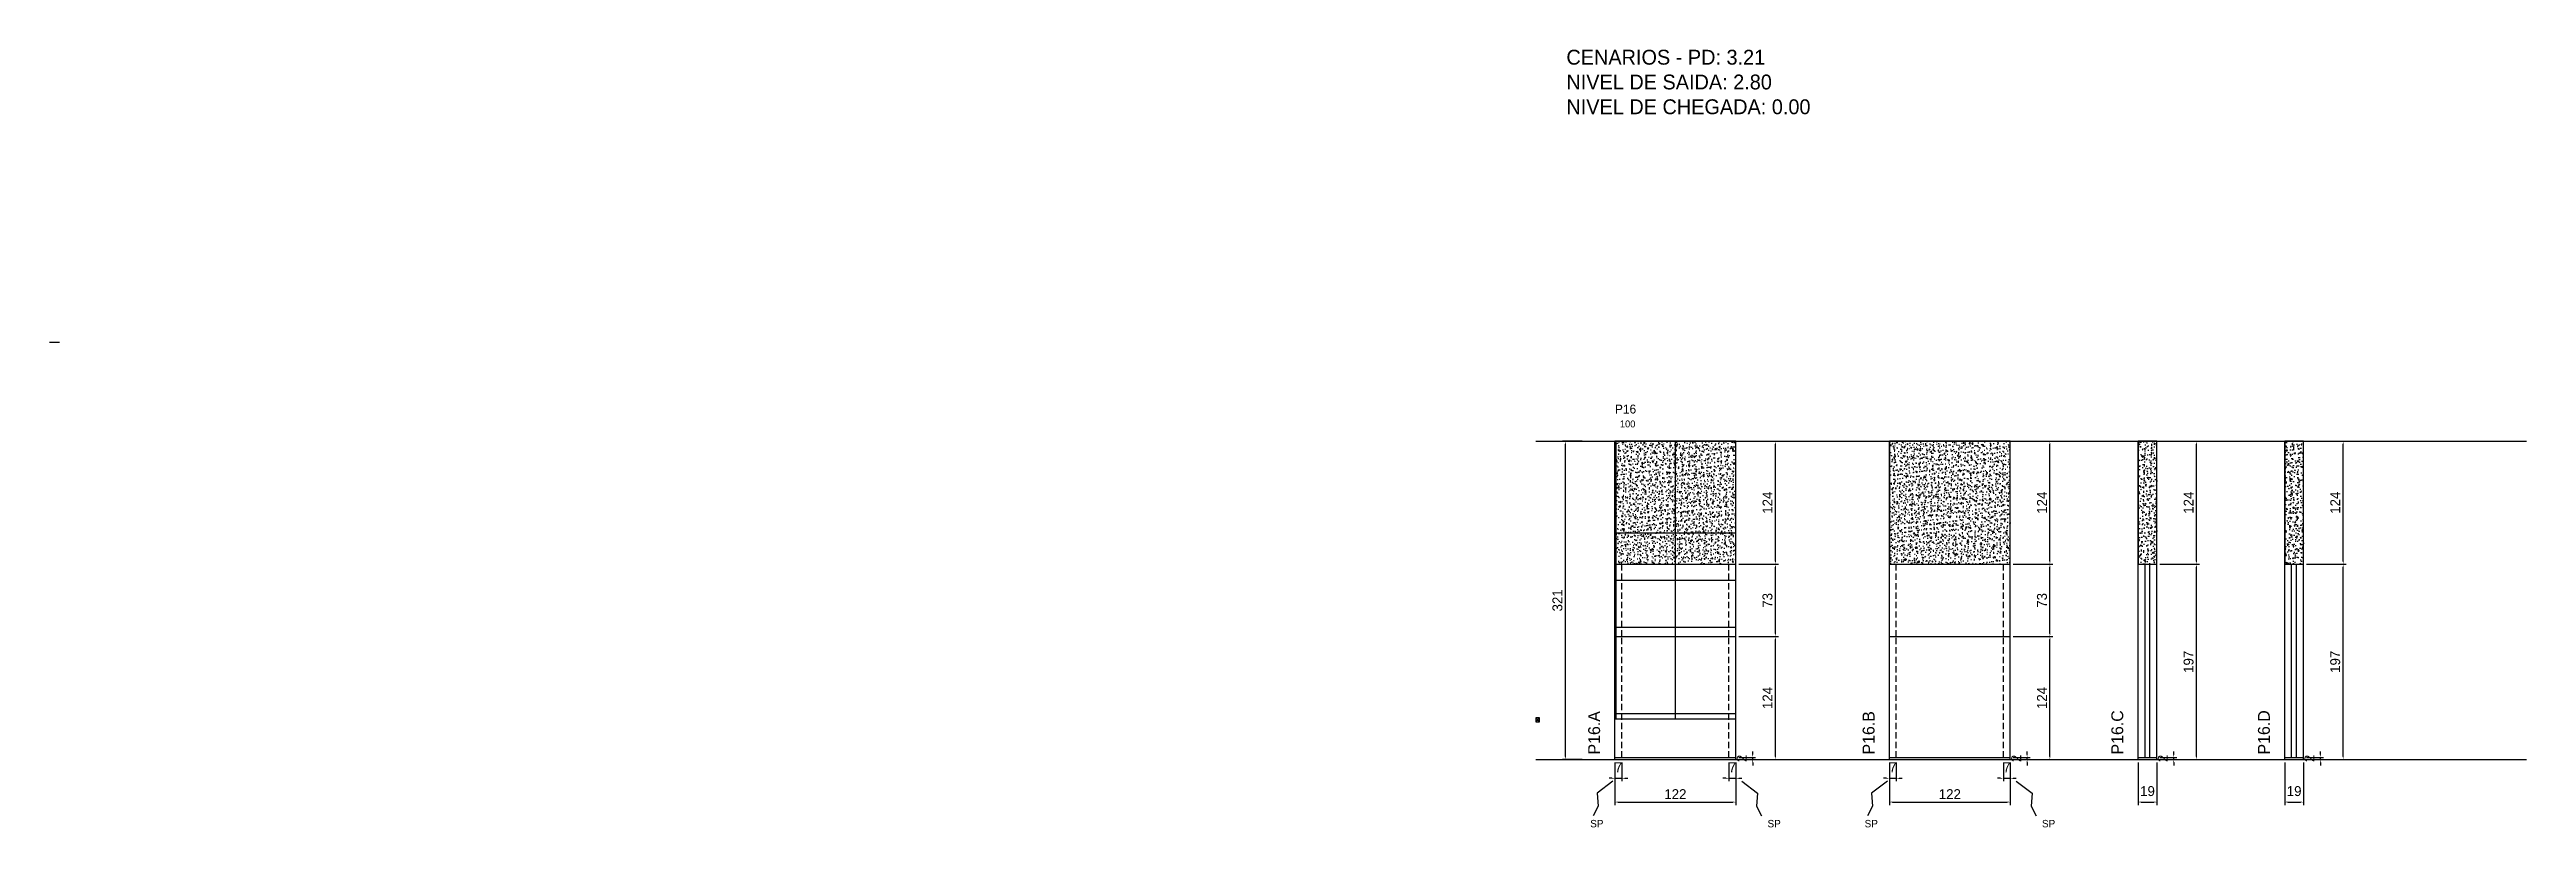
# Model space of a CAD drawing. Header units: centimetres. Extents: x -8500 to 4337, y -490 to 295.
# Drawn here: x -8500 to -6000, y -490 to 295 of the extents above; entities that cross this region are included whole.
import ezdxf

# ---------------------------------------------------------------- set-up
doc = ezdxf.new("R2010")
doc.units = ezdxf.units.CM
doc.linetypes.add('DASHED', pattern=[2, -2])
doc.linetypes.add('HIDDEN', pattern=[9.525, 6.35, -3.175])
for name, color, linetype in [('BARRA ANCORAGEM', 7, 'Continuous'), ('CHAPA', 140, 'Continuous'), ('CONCRETO', 150, 'Continuous'), ('COTA', 241, 'Continuous'), ('Folhas', 7, 'Continuous'), ('Madeira', 30, 'Continuous'), ('MEIO_PONT', 160, 'Continuous'), ('NIVEL', 7, 'Continuous'), ('NOMENCLATURA', 7, 'Continuous'), ('Nível', 160, 'Continuous'), ('Painéis', 200, 'Continuous'), ('Perfil Metálico', 150, 'Continuous'), ('SARR_2.2x7', 40, 'Continuous'), ('SARRAFO DE PRESSAO', 200, 'Continuous'), ('Sarrafo de Pressão', 42, 'HIDDEN'), ('texto', 7, 'Continuous'), ('TEXTO_GERAL', 7, 'Continuous')]:
    doc.layers.add(name, color=color, linetype=linetype)
doc.dimstyles.new('PAINEL', dxfattribs={"dimtxt": 10, "dimasz": 3, "dimexe": 3, "dimexo": 3, "dimgap": 3, "dimtad": 1, "dimcen": 2.5, "dimclrd": 4, "dimclre": 4, "dimclrt": 240, "dimazin": 3, "dimtfac": 1, "dimtmove": 0, "dimatfit": 3})

msp = doc.modelspace()

# ---------------------------------------------------------------- texts
at = {"layer": 'NOMENCLATURA'}
for s, p in [('CENARIOS - PD: 3.21', (-6969, 280)), ('NIVEL DE SAIDA: 2.80', (-6969, 255)), ('NIVEL DE CHEGADA: 0.00', (-6969, 230))]:
    msp.add_text(s, height=15, dxfattribs=at).set_placement(p)
for s, p in [('P16.A', (-6935, -416)), ('P16.B', (-6658, -416)), ('P16.C', (-6407, -416)), ('P16.D', (-6259, -416))]:
    msp.add_text(s, height=12, rotation=90, dxfattribs=at).set_placement(p)
at = {"layer": 'texto'}
msp.add_text('100', height=7, dxfattribs=at).set_placement((-6915, -86))
at = {"layer": 'texto', "color": 4, "char_height": 7.5, "attachment_point": 1}
for insert in [(-6945, -482), (-6766, -482), (-6668, -482), (-6489, -482)]:
    msp.add_mtext('SP', dxfattribs=dict(at, insert=insert))
at = {"layer": 'TEXTO_GERAL'}
msp.add_text('P16', height=9, dxfattribs=at).set_placement((-6920, -72))

# ---------------------------------------------------------------- blocks, each defined once
blk = doc.blocks.new('MULDURA')
at = {"layer": 'Paineis'}
for p, q in [((0, 0), (4, 4)), ((4, 0), (0, 4))]:
    blk.add_line(p, q, dxfattribs=at)
blk.add_lwpolyline([(0, 0), (4, 0), (4, 4), (0, 4)], close=True, dxfattribs=at)

# ---------------------------------------------------------------- dimensions: what is measured, and where the dimension line sits
at = {"layer": 'COTA'}
msp.add_linear_dim(base=(-6970, -421), p1=(-6950, -421), p2=(-6950, -100), angle=90, dimstyle='PAINEL', dxfattribs=at).render()
at = {"layer": 'COTA', "color": 4}
for base, p1, p2 in [((-6758, -224), (-6798, -224), (-6798, -100)), ((-6481, -224), (-6521, -224), (-6521, -100)), ((-6333, -224), (-6373, -224), (-6373, -100)), ((-6185, -224), (-6225, -224), (-6225, -100)), ((-6758, -297), (-6798, -297), (-6798, -224)), ((-6481, -297), (-6521, -297), (-6521, -224)), ((-6333, -421), (-6373, -421), (-6373, -224)), ((-6185, -421), (-6225, -421), (-6225, -224)), ((-6758, -421), (-6798, -421), (-6798, -297)), ((-6481, -421), (-6521, -421), (-6521, -297)), ((-6781, -421), (-6798, -421), (-6798, -419)), ((-6504, -421), (-6521, -421), (-6521, -419)), ((-6356, -421), (-6373, -421), (-6373, -419)), ((-6208, -421), (-6225, -421), (-6225, -419))]:
    msp.add_linear_dim(base=base, p1=p1, p2=p2, angle=90, dimstyle='PAINEL', dxfattribs=at).render()
for base, p1, p2 in [((-6920, -440), (-6920, -421), (-6913, -421)), ((-6920, -464), (-6920, -421), (-6798, -421)), ((-6805, -440), (-6805, -421), (-6798, -421)), ((-6643, -440), (-6643, -421), (-6636, -421)), ((-6643, -464), (-6643, -421), (-6521, -421)), ((-6528, -440), (-6528, -421), (-6521, -421)), ((-6392, -464), (-6392, -421), (-6373, -421)), ((-6244, -464), (-6244, -421), (-6225, -421))]:
    msp.add_linear_dim(base=base, p1=p1, p2=p2, dimstyle='PAINEL', dxfattribs=at).render()

# ---------------------------------------------------------------- hatches: boundary and pattern name
at = {"layer": 'COTA'}
h = msp.add_hatch(dxfattribs=at)
h.set_pattern_fill('AR-CONC', color=256, scale=0.05)
h.paths.add_polyline_path([(-6798, -224), (-6798, -100), (-6920, -100), (-6920, -224)])
h = msp.add_hatch(dxfattribs=at)
h.set_pattern_fill('AR-CONC', color=256, scale=0.05)
h.paths.add_polyline_path([(-6521, -224), (-6521, -100), (-6643, -100), (-6643, -224)])
h = msp.add_hatch(dxfattribs=at)
h.set_pattern_fill('AR-CONC', color=256, scale=0.05)
h.paths.add_polyline_path([(-6373, -224), (-6373, -100), (-6392, -100), (-6392, -224)])
h = msp.add_hatch(dxfattribs=at)
h.set_pattern_fill('AR-CONC', color=256, scale=0.05)
h.paths.add_polyline_path([(-6225, -224), (-6225, -100), (-6244, -100), (-6244, -224)])

# ---------------------------------------------------------------- linework, layer by layer
msp.add_line((-8500, 0), (-8490, 0))
at = {"layer": 'BARRA ANCORAGEM'}
msp.add_line((-8500, 0), (-8490, 0), dxfattribs=at)
at = {"layer": 'CHAPA'}
msp.add_lwpolyline([(-6920, -380), (-6918.8, -380), (-6918.8, -100), (-6920, -100)], close=True, dxfattribs=at)
at = {"layer": 'CONCRETO'}
msp.add_line((-8500, 0), (-8490, 0), dxfattribs=at)
at = {"layer": 'COTA'}
for p, q in [((-6920, -224), (-6920, -100)), ((-6920, -100), (-6798, -100)), ((-6798, -224), (-6798, -100)), ((-6643, -224), (-6643, -100)), ((-6643, -100), (-6521, -100)), ((-6521, -224), (-6521, -100)), ((-6392, -224), (-6392, -100)), ((-6392, -100), (-6373, -100)), ((-6373, -224), (-6373, -100)), ((-6244, -224), (-6244, -100)), ((-6244, -100), (-6225, -100)), ((-6225, -224), (-6225, -100))]:
    msp.add_line(p, q, dxfattribs=at)
for points in [[(-6798, -224), (-6798, -100), (-6920, -100), (-6920, -224)], [(-6521, -224), (-6521, -100), (-6643, -100), (-6643, -224)], [(-6373, -224), (-6373, -100), (-6392, -100), (-6392, -224)], [(-6225, -224), (-6225, -100), (-6244, -100), (-6244, -224)]]:
    msp.add_lwpolyline(points, close=True, dxfattribs=at)
at = {"layer": 'COTA', "color": 4}
for points in [[(-6922, -443), (-6938, -455), (-6937, -468), (-6942, -478)], [(-6792, -443), (-6776, -455), (-6777, -468), (-6772, -478)], [(-6645, -443), (-6661, -455), (-6660, -468), (-6665, -478)], [(-6515, -443), (-6499, -455), (-6500, -468), (-6495, -478)]]:
    msp.add_lwpolyline(points, dxfattribs=at)
at = {"layer": 'Folhas'}
msp.add_line((-8500, 0), (-8490, 0), dxfattribs=at)
at = {"layer": 'Madeira'}
for points in [[(-6920, -192.4), (-6798, -192.4)], [(-6920, -287.6), (-6798, -287.6)]]:
    msp.add_lwpolyline(points, dxfattribs=at)
at = {"layer": 'MEIO_PONT'}
msp.add_lwpolyline([(-6920, -240), (-6798, -240)], dxfattribs=at)
at = {"layer": 'NIVEL'}
msp.add_line((-8500, 0), (-8490, 0), dxfattribs=at)
at = {"layer": 'Nível', "linetype": 'DASHED'}
for points in [[(-7000, -100), (-6000, -100)], [(-7000, -421), (-6000, -421)]]:
    msp.add_lwpolyline(points, dxfattribs=at)
at = {"layer": 'Painéis'}
for p, q in [((-6920, -224), (-6798, -224)), ((-6920, -421), (-6920, -224)), ((-6798, -421), (-6798, -224)), ((-6643, -224), (-6521, -224)), ((-6643, -421), (-6643, -224)), ((-6521, -421), (-6521, -224)), ((-6392, -224), (-6373, -224)), ((-6392, -421), (-6392, -224)), ((-6373, -421), (-6373, -224)), ((-6244, -224), (-6225, -224)), ((-6244, -421), (-6244, -224)), ((-6225, -421), (-6225, -224)), ((-6920, -297), (-6798, -297)), ((-6643, -297), (-6521, -297)), ((-6920, -419), (-6798, -419)), ((-6643, -419), (-6521, -419)), ((-6392, -419), (-6373, -419)), ((-6244, -419), (-6225, -419))]:
    msp.add_line(p, q, dxfattribs=at)
msp.add_lwpolyline([(-6920, -380), (-6798, -380), (-6798, -100), (-6920, -100)], close=True, dxfattribs=at)
at = {"layer": 'Perfil Metálico'}
msp.add_line((-6859, -380), (-6859, -100), dxfattribs=at)
at = {"layer": 'SARR_2.2x7'}
for points in [[(-6385, -419), (-6385, -224)], [(-6380, -419), (-6380, -224)], [(-6237, -419), (-6237, -224)], [(-6232, -419), (-6232, -224)]]:
    msp.add_lwpolyline(points, dxfattribs=at)
at = {"layer": 'SARRAFO DE PRESSAO'}
msp.add_lwpolyline([(-6920, -380), (-6798, -380), (-6798, -375), (-6920, -375)], close=True, dxfattribs=at)
at = {"layer": 'Sarrafo de Pressão', "linetype": 'HIDDEN'}
for points in [[(-6913, -297), (-6913, -224)], [(-6805, -297), (-6805, -224)], [(-6636, -297), (-6636, -224)], [(-6528, -297), (-6528, -224)], [(-6913, -419), (-6913, -297)], [(-6805, -419), (-6805, -297)], [(-6636, -419), (-6636, -297)], [(-6528, -419), (-6528, -297)]]:
    msp.add_lwpolyline(points, dxfattribs=at)

# ---------------------------------------------------------------- block references
at = {"layer": 'COTA'}
msp.add_blockref('MULDURA', (-7000, -383), dxfattribs=at)

msp.set_redraw_order([(e.dxf.handle, doc.entitydb.next_handle()) for e in msp.query("TEXT MTEXT ATTDEF DIMENSION ARC_DIMENSION")])  # texts and dimensions are drawn at this point

doc.saveas('drawing.dxf')
